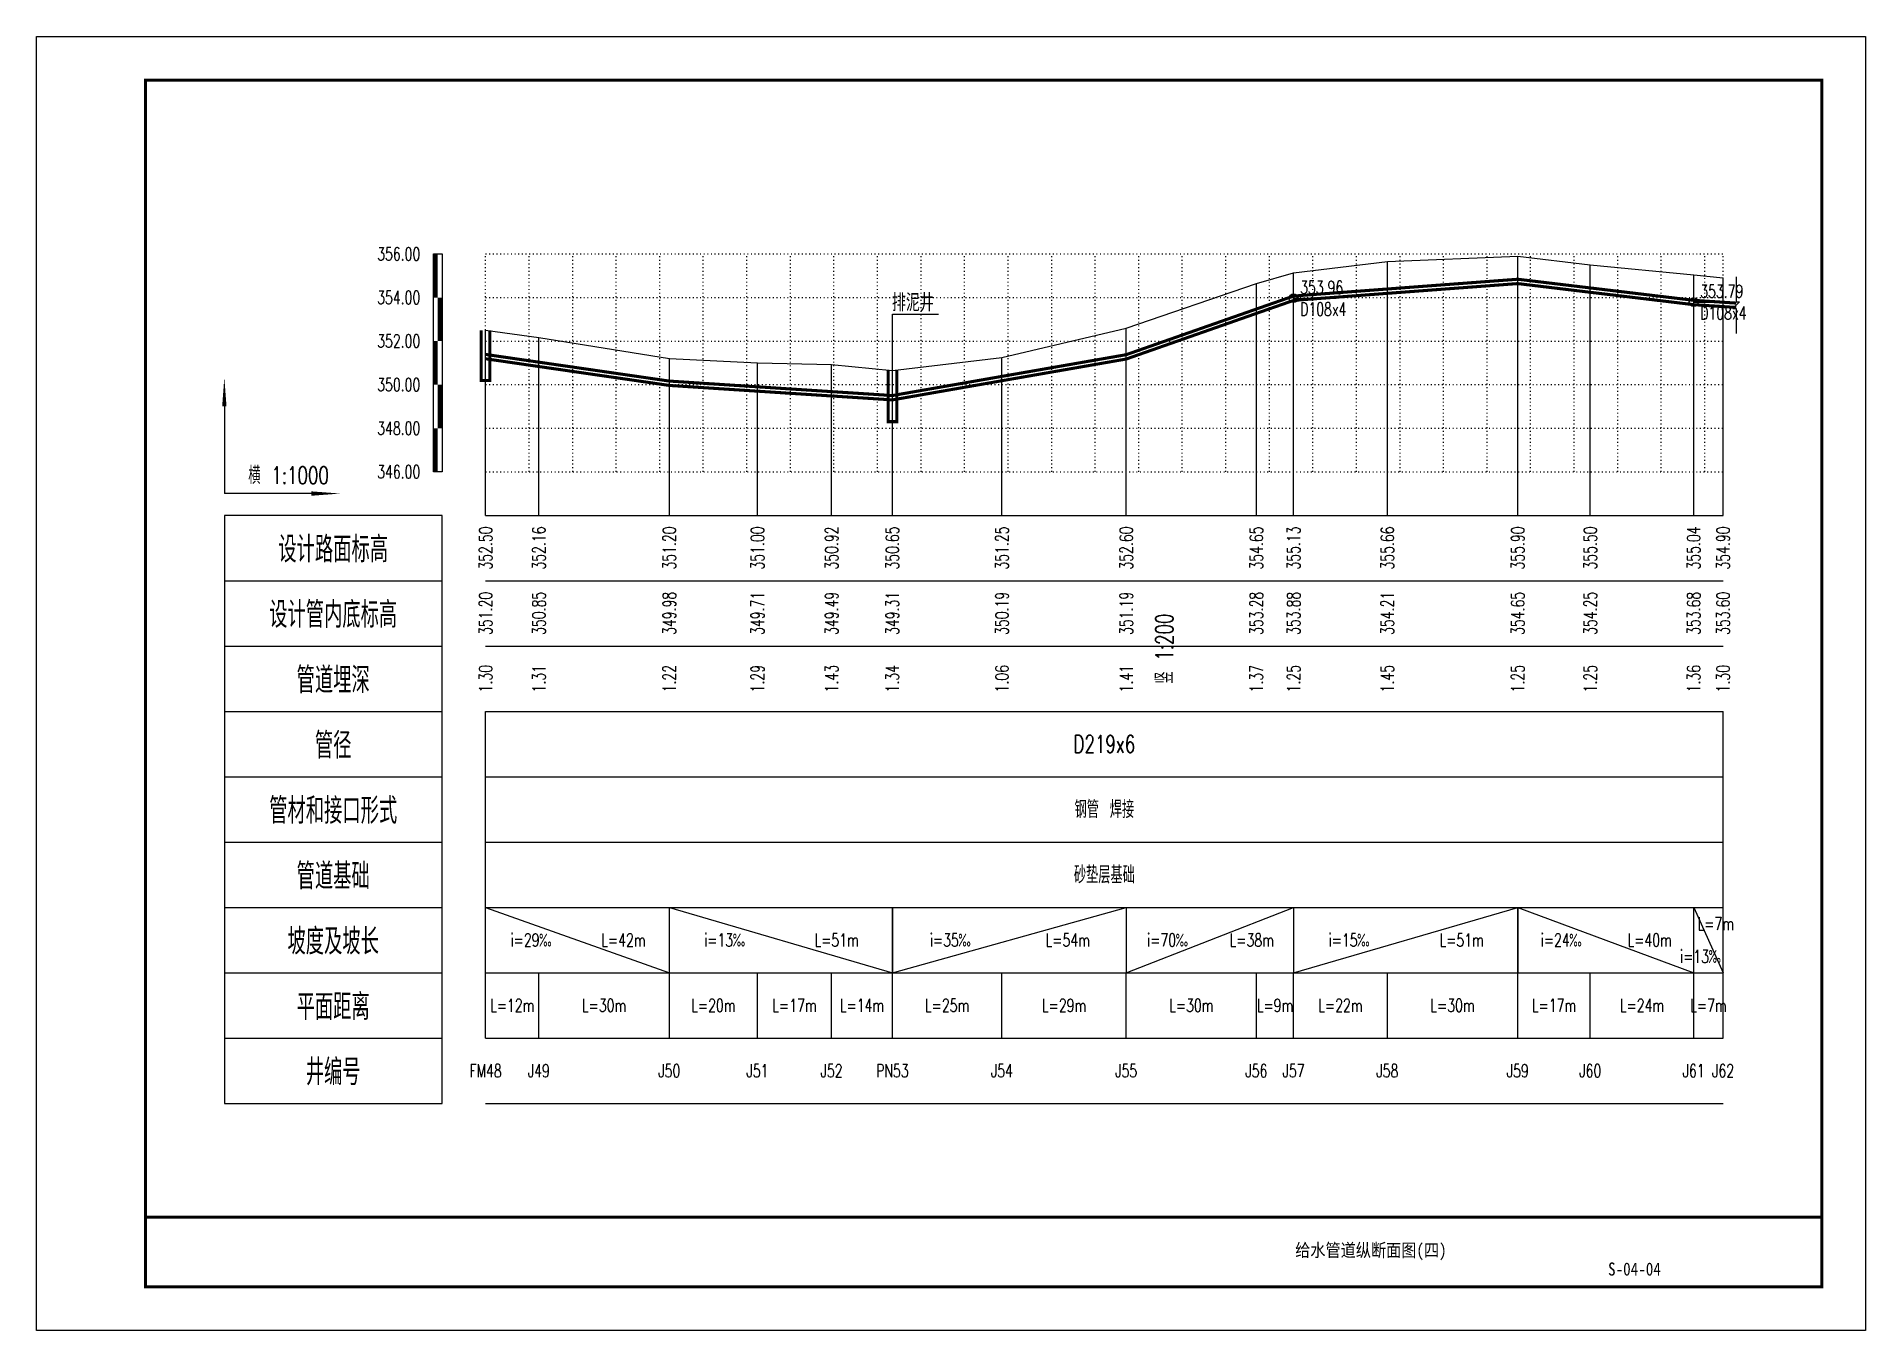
# Model space of a CAD drawing. Extents: x 566669 to 567929, y 3427063 to 3427212.
# Drawn here: x 567298.9 to 567508.9, y 3427063.1 to 3427211.6 of the extents above; entities that cross this region are included whole.
import ezdxf
from ezdxf.enums import TextEntityAlignment as Align

# ---------------------------------------------------------------- set-up
doc = ezdxf.new("R2010")
doc.units = 0
doc.header["$LTSCALE"] = 10
doc.linetypes.add('CENTER', pattern=[50.8, 31.75, -6.35, 6.35, -6.35])
doc.linetypes.add('DOT', pattern=[6.35, 0, -6.35])
doc.layers.get('0').update_dxf_attribs({"linetype": 'CONTINUOUS'})
for name, color, linetype in [('0-BZ', 7, 'CONTINUOUS'), ('0-TK', 7, 'CONTINUOUS'), ('DMZBWG', 8, 'DOT'), ('GPSCOMMON', 7, 'CONTINUOUS'), ('hy_dm_gs_subpipe', 7, 'CONTINUOUS'), ('hydm_common_pipe', 7, 'CONTINUOUS'), ('hydm_gs_natureline', 7, 'CONTINUOUS'), ('hydm_gs_pipe', 7, 'CONTINUOUS'), ('hydm_gs_well', 7, 'CONTINUOUS')]:
    doc.layers.add(name, color=color, linetype=linetype)
doc.styles.add('-宋体', font='', dxfattribs={"width": 0.75})
doc.styles.add('GPSHZ', font='txt.shx', dxfattribs={"width": 0.8, "bigfont": 'hztxt.shx'})
doc.styles.get('-宋体').set_extended_font_data('SimSun')

msp = doc.modelspace()

# ---------------------------------------------------------------- texts
at = {"layer": '0-BZ', "color": 0, "ltscale": 15, "style": '-宋体', "width": 0.85}
for s, p in [('给水管道纵断面图(四)', (567452.07, 3427072.24)), ('S-04-04', (567482.33, 3427070.16))]:
    msp.add_text(s, height=1.5, rotation=359.9624, dxfattribs=at).set_placement(p, align=Align.MIDDLE)
at = {"layer": 'GPSCOMMON', "style": 'GPSHZ', "width": 0.8}
msp.add_text('排泥井', height=2, dxfattribs=at).set_placement((567397.07, 3427180.09))
at = {"layer": 'hy_dm_gs_subpipe', "style": 'GPSHZ', "width": 0.7}
for s, p in [('353.96', (567443.94, 3427182.08)), ('353.79', (567489.88, 3427181.64))]:
    msp.add_text(s, height=1.5, dxfattribs=at).set_placement(p)
for p in [(567443.94, 3427181.08), (567489.88, 3427180.64)]:
    msp.add_text('D108x4', height=1.5, dxfattribs=at).set_placement(p, align=Align.TOP_LEFT)
at = {"layer": 'hydm_common_pipe', "style": 'GPSHZ', "width": 0.7}
for s, p in [('356.00', (567342.91, 3427186.67)), ('354.00', (567342.91, 3427181.67)), ('352.00', (567342.91, 3427176.67)), ('350.00', (567342.91, 3427171.67)), ('348.00', (567342.91, 3427166.67)), ('346.00', (567342.91, 3427161.67))]:
    msp.add_text(s, height=1.5, dxfattribs=at).set_placement(p, align=Align.MIDDLE_RIGHT)
msp.add_text('横 1:1000', height=2, dxfattribs=at).set_placement((567323.16, 3427159.67), align=Align.BOTTOM_LEFT)
for s, p in [('352.50', (567350.41, 3427152.92)), ('352.16', (567356.53, 3427152.92)), ('351.20', (567371.51, 3427152.92)), ('351.00', (567381.63, 3427152.92)), ('350.92', (567390.14, 3427152.92)), ('350.65', (567397.12, 3427152.92)), ('351.25', (567409.7, 3427152.92)), ('352.60', (567423.97, 3427152.92)), ('354.65', (567438.92, 3427152.92)), ('355.13', (567443.19, 3427152.92)), ('355.66', (567453.96, 3427152.92)), ('355.90', (567468.93, 3427152.92)), ('355.50', (567477.26, 3427152.92)), ('355.04', (567489.13, 3427152.92)), ('354.90', (567492.51, 3427152.92)), ('351.20', (567350.41, 3427145.42)), ('350.85', (567356.53, 3427145.42)), ('349.98', (567371.51, 3427145.42)), ('349.49', (567390.14, 3427145.42)), ('350.19', (567409.7, 3427145.42)), ('351.19', (567423.97, 3427145.42)), ('353.28', (567438.92, 3427145.42)), ('353.88', (567443.19, 3427145.42)), ('354.65', (567468.93, 3427145.42)), ('354.25', (567477.26, 3427145.42)), ('353.68', (567489.13, 3427145.42)), ('353.60', (567492.51, 3427145.42)), ('349.71', (567381.63, 3427145.42)), ('349.31', (567397.12, 3427145.42)), ('354.21', (567453.96, 3427145.42)), ('1.30', (567350.41, 3427137.92)), ('1.22', (567371.51, 3427137.92)), ('1.29', (567381.63, 3427137.92)), ('1.43', (567390.14, 3427137.92)), ('1.34', (567397.12, 3427137.92)), ('1.06', (567409.7, 3427137.92)), ('1.37', (567438.92, 3427137.92)), ('1.25', (567443.19, 3427137.92)), ('1.45', (567453.96, 3427137.92)), ('1.25', (567468.93, 3427137.92)), ('1.25', (567477.26, 3427137.92)), ('1.36', (567489.13, 3427137.92)), ('1.30', (567492.51, 3427137.92)), ('1.31', (567356.53, 3427137.92)), ('1.41', (567423.97, 3427137.92))]:
    msp.add_text(s, height=1.5, rotation=90, dxfattribs=at).set_placement(p, align=Align.MIDDLE_CENTER)
msp.add_text('竖 1:200', height=2, rotation=90, dxfattribs=at).set_placement((567428.27, 3427141.37), align=Align.MIDDLE)
for s, height, p in [('D219x6', 2, (567421.46, 3427130.42)), ('钢管 焊接', 2, (567421.46, 3427122.92)), ('砂垫层基础', 2, (567421.46, 3427115.42)), ('L=7m', 1.5, (567491.67, 3427109.79)), ('i=29‰', 1.5, (567355.69, 3427107.92)), ('L=42m', 1.5, (567366.24, 3427107.92)), ('i=13‰', 1.5, (567377.92, 3427107.92)), ('L=51m', 1.5, (567390.72, 3427107.92)), ('i=35‰', 1.5, (567403.83, 3427107.92)), ('L=54m', 1.5, (567417.26, 3427107.92)), ('i=70‰', 1.5, (567428.78, 3427107.92)), ('L=38m', 1.5, (567438.39, 3427107.92)), ('i=15‰', 1.5, (567449.62, 3427107.92)), ('L=51m', 1.5, (567462.49, 3427107.92)), ('i=24‰', 1.5, (567473.98, 3427107.92)), ('L=40m', 1.5, (567484.08, 3427107.92)), ('i=13‰', 1.5, (567489.97, 3427106.04)), ('L=12m', 1.5, (567353.47, 3427100.42)), ('L=30m', 1.5, (567364.02, 3427100.42)), ('L=20m', 1.5, (567376.57, 3427100.42)), ('L=17m', 1.5, (567385.88, 3427100.42)), ('L=14m', 1.5, (567393.63, 3427100.42)), ('L=25m', 1.5, (567403.41, 3427100.42)), ('L=29m', 1.5, (567416.84, 3427100.42)), ('L=30m', 1.5, (567431.45, 3427100.42)), ('L=9m', 1.5, (567441.06, 3427100.42)), ('L=22m', 1.5, (567448.57, 3427100.42)), ('L=30m', 1.5, (567461.44, 3427100.42)), ('L=17m', 1.5, (567473.1, 3427100.42)), ('L=24m', 1.5, (567483.2, 3427100.42)), ('L=7m', 1.5, (567490.82, 3427100.42)), ('FM48', 1.5, (567350.41, 3427092.92)), ('J49', 1.5, (567356.53, 3427092.92)), ('J50', 1.5, (567371.51, 3427092.92)), ('J51', 1.5, (567381.63, 3427092.92)), ('J52', 1.5, (567390.14, 3427092.92)), ('PN53', 1.5, (567397.12, 3427092.92)), ('J54', 1.5, (567409.7, 3427092.92)), ('J55', 1.5, (567423.97, 3427092.92)), ('J56', 1.5, (567438.92, 3427092.92)), ('J57', 1.5, (567443.19, 3427092.92)), ('J58', 1.5, (567453.96, 3427092.92)), ('J59', 1.5, (567468.93, 3427092.92)), ('J60', 1.5, (567477.26, 3427092.92)), ('J61', 1.5, (567489.13, 3427092.92)), ('J62', 1.5, (567492.51, 3427092.92))]:
    msp.add_text(s, height=height, dxfattribs=at).set_placement(p, align=Align.MIDDLE_CENTER)

# ---------------------------------------------------------------- blocks, each defined once
blk = doc.blocks.new('dafgdahgsdfh')
at = {"layer": '0-TK'}
blk.add_lwpolyline([(43209.45, 121009.57), (43419.45, 121009.57), (43419.45, 120861.07), (43209.45, 120861.07)], close=True, dxfattribs=at)
blk = doc.blocks.new('hygx_gszdtablehead39')
at = {"layer": 'GPSCOMMON'}
for p, q in [((0, 135), (0, 0)), ((50, 135), (0, 135)), ((50, 0), (50, 135)), ((0, 120), (50, 120)), ((0, 105), (50, 105)), ((0, 90), (50, 90)), ((0, 75), (50, 75)), ((0, 60), (50, 60)), ((0, 45), (50, 45)), ((0, 30), (50, 30)), ((0, 15), (50, 15)), ((0, 0), (50, 0)), ((0, 0), (50, 0))]:
    blk.add_line(p, q, dxfattribs=at)
at = {"layer": 'GPSCOMMON', "style": 'GPSHZ', "width": 0.7}
for s, p in [('设计路面标高', (25, 127.5)), ('设计管内底标高', (25, 112.5)), ('管道埋深', (25, 97.5)), ('管径', (25, 82.5)), ('管材和接口形式', (25, 67.5)), ('管道基础', (25, 52.5)), ('坡度及坡长', (25, 37.5)), ('平面距离', (25, 22.5)), ('井编号', (25, 7.5))]:
    blk.add_text(s, height=6, dxfattribs=at).set_placement(p, align=Align.MIDDLE)
blk = doc.blocks.new('swyg')
at = {"linetype": 'Continuous'}
blk.add_circle((0, 0), 1, dxfattribs=at)

# ---------------------------------------------------------------- linework, layer by layer
at = {"layer": '0-TK', "const_width": 0.35}
for points in [[(567503.85, 3427068.12), (567311.35, 3427068.12), (567311.35, 3427206.62), (567503.85, 3427206.62)], [(567311.35, 3427206.62), (567503.85, 3427206.62), (567503.85, 3427076.12), (567311.35, 3427076.12)]]:
    msp.add_lwpolyline(points, close=True, dxfattribs=at)
at = {"layer": 'DMZBWG', "ltscale": 0.005}
for p, q in [((567350.41, 3427186.67), (567492.51, 3427186.67)), ((567350.41, 3427161.67), (567350.41, 3427186.67)), ((567355.41, 3427161.67), (567355.41, 3427186.67)), ((567360.41, 3427161.67), (567360.41, 3427186.67)), ((567365.41, 3427161.67), (567365.41, 3427186.67)), ((567370.41, 3427161.67), (567370.41, 3427186.67)), ((567375.41, 3427161.67), (567375.41, 3427186.67)), ((567380.41, 3427161.67), (567380.41, 3427186.67)), ((567385.41, 3427161.67), (567385.41, 3427186.67)), ((567390.41, 3427161.67), (567390.41, 3427186.67)), ((567395.41, 3427161.67), (567395.41, 3427186.67)), ((567400.41, 3427161.67), (567400.41, 3427186.67)), ((567405.41, 3427161.67), (567405.41, 3427186.67)), ((567410.41, 3427161.67), (567410.41, 3427186.67)), ((567415.41, 3427161.67), (567415.41, 3427186.67)), ((567420.41, 3427161.67), (567420.41, 3427186.67)), ((567425.41, 3427161.67), (567425.41, 3427186.67)), ((567430.41, 3427161.67), (567430.41, 3427186.67)), ((567435.41, 3427161.67), (567435.41, 3427186.67)), ((567440.41, 3427161.67), (567440.41, 3427186.67)), ((567445.41, 3427161.67), (567445.41, 3427186.67)), ((567450.41, 3427161.67), (567450.41, 3427186.67)), ((567455.41, 3427161.67), (567455.41, 3427186.67)), ((567460.41, 3427161.67), (567460.41, 3427186.67)), ((567465.41, 3427161.67), (567465.41, 3427186.67)), ((567470.41, 3427161.67), (567470.41, 3427186.67)), ((567475.41, 3427161.67), (567475.41, 3427186.67)), ((567480.41, 3427161.67), (567480.41, 3427186.67)), ((567485.41, 3427161.67), (567485.41, 3427186.67)), ((567490.41, 3427161.67), (567490.41, 3427186.67)), ((567492.51, 3427161.67), (567492.51, 3427186.67)), ((567350.41, 3427181.67), (567492.51, 3427181.67)), ((567350.41, 3427176.67), (567492.51, 3427176.67)), ((567350.41, 3427171.67), (567492.51, 3427171.67)), ((567350.41, 3427166.67), (567492.51, 3427166.67)), ((567350.41, 3427161.67), (567492.51, 3427161.67))]:
    msp.add_line(p, q, dxfattribs=at)
at = {"layer": 'GPSCOMMON'}
msp.add_lwpolyline([(567298.85, 3427211.62), (567508.85, 3427211.62), (567508.85, 3427063.12), (567298.85, 3427063.12)], close=True, dxfattribs=at)
msp.add_lwpolyline([(567397.12, 3427173.29), (567397.12, 3427179.75), (567402.42, 3427179.75)], dxfattribs=at)
at = {"layer": 'hy_dm_gs_subpipe'}
for points in [[(567443.19, 3427181.58), (567448.06, 3427181.58)], [(567489.13, 3427181.14), (567494, 3427181.14)]]:
    msp.add_lwpolyline(points, dxfattribs=at)
at = {"layer": 'hydm_common_pipe'}
for p, q in [((567350.41, 3427156.67), (567492.51, 3427156.67)), ((567350.41, 3427149.17), (567492.51, 3427149.17)), ((567350.41, 3427141.67), (567492.51, 3427141.67)), ((567350.41, 3427134.17), (567492.51, 3427134.17)), ((567350.41, 3427126.67), (567492.51, 3427126.67)), ((567350.41, 3427119.17), (567492.51, 3427119.17)), ((567350.41, 3427111.67), (567492.51, 3427111.67)), ((567350.41, 3427104.17), (567492.51, 3427104.17)), ((567350.41, 3427096.67), (567492.51, 3427096.67)), ((567350.41, 3427089.17), (567492.51, 3427089.17))]:
    msp.add_line(p, q, dxfattribs=at)
at = {"layer": 'hydm_common_pipe', "const_width": 0.5}
for points in [[(567344.66, 3427181.67), (567344.66, 3427186.67)], [(567345.16, 3427176.67), (567345.16, 3427181.67)], [(567344.66, 3427171.67), (567344.66, 3427176.67)], [(567345.16, 3427166.67), (567345.16, 3427171.67)], [(567344.66, 3427161.67), (567344.66, 3427166.67)]]:
    msp.add_lwpolyline(points, dxfattribs=at)
at = {"layer": 'hydm_common_pipe'}
for points in [[(567344.41, 3427161.67), (567344.41, 3427186.67), (567345.41, 3427186.67), (567345.41, 3427161.67), (567344.41, 3427161.67)], [(567320.41, 3427169.17), (567320.41, 3427159.17)], [(567330.41, 3427159.17), (567320.41, 3427159.17)], [(567350.41, 3427126.67), (567350.41, 3427134.17)], [(567492.51, 3427126.67), (567492.51, 3427134.17)], [(567350.41, 3427119.17), (567350.41, 3427126.67)], [(567492.51, 3427119.17), (567492.51, 3427126.67)], [(567350.41, 3427111.67), (567350.41, 3427119.17)], [(567492.51, 3427111.67), (567492.51, 3427119.17)], [(567350.41, 3427104.17), (567350.41, 3427111.67), (567371.51, 3427104.17), (567371.51, 3427111.67)], [(567371.51, 3427104.17), (567371.51, 3427111.67), (567397.12, 3427104.17), (567397.12, 3427111.67)], [(567397.12, 3427111.67), (567397.12, 3427104.17), (567423.97, 3427111.67), (567423.97, 3427104.17)], [(567423.97, 3427111.67), (567423.97, 3427104.17), (567443.19, 3427111.67), (567443.19, 3427104.17)], [(567443.19, 3427111.67), (567443.19, 3427104.17), (567468.93, 3427111.67), (567468.93, 3427104.17)], [(567468.93, 3427104.17), (567468.93, 3427111.67), (567489.13, 3427104.17), (567489.13, 3427111.67)], [(567489.13, 3427104.17), (567489.13, 3427111.67), (567492.51, 3427104.17), (567492.51, 3427111.67)], [(567350.41, 3427096.67), (567350.41, 3427104.17)], [(567356.53, 3427096.67), (567356.53, 3427104.17)], [(567356.53, 3427096.67), (567356.53, 3427104.17)], [(567371.51, 3427096.67), (567371.51, 3427104.17)], [(567371.51, 3427096.67), (567371.51, 3427104.17)], [(567381.63, 3427096.67), (567381.63, 3427104.17)], [(567381.63, 3427096.67), (567381.63, 3427104.17)], [(567390.14, 3427096.67), (567390.14, 3427104.17)], [(567390.14, 3427096.67), (567390.14, 3427104.17)], [(567397.12, 3427096.67), (567397.12, 3427104.17)], [(567397.12, 3427096.67), (567397.12, 3427104.17)], [(567409.7, 3427096.67), (567409.7, 3427104.17)], [(567409.7, 3427096.67), (567409.7, 3427104.17)], [(567423.97, 3427096.67), (567423.97, 3427104.17)], [(567423.97, 3427096.67), (567423.97, 3427104.17)], [(567438.92, 3427096.67), (567438.92, 3427104.17)], [(567438.92, 3427096.67), (567438.92, 3427104.17)], [(567443.19, 3427096.67), (567443.19, 3427104.17)], [(567443.19, 3427096.67), (567443.19, 3427104.17)], [(567453.96, 3427096.67), (567453.96, 3427104.17)], [(567453.96, 3427096.67), (567453.96, 3427104.17)], [(567468.93, 3427096.67), (567468.93, 3427104.17)], [(567468.93, 3427096.67), (567468.93, 3427104.17)], [(567477.26, 3427096.67), (567477.26, 3427104.17)], [(567477.26, 3427096.67), (567477.26, 3427104.17)], [(567489.13, 3427096.67), (567489.13, 3427104.17)], [(567489.13, 3427096.67), (567489.13, 3427104.17)], [(567492.51, 3427096.67), (567492.51, 3427104.17)]]:
    msp.add_lwpolyline(points, dxfattribs=at)
for points in [[(567320.41, 3427169.17, 0.5, 0, 0), (567320.41, 3427172.5, 0, 0, 0)], [(567330.41, 3427159.17, 0.5, 0, 0), (567333.75, 3427159.17, 0, 0, 0)]]:
    msp.add_lwpolyline(points, format="xyseb", dxfattribs=at)
at = {"layer": 'hydm_gs_natureline', "color": 7, "linetype": 'Continuous'}
msp.add_lwpolyline([(567350.41, 3427177.92), (567356.53, 3427177.07), (567371.51, 3427174.67), (567381.63, 3427174.17), (567390.14, 3427173.97), (567397.12, 3427173.29), (567409.7, 3427174.79), (567423.97, 3427178.17), (567438.92, 3427183.29), (567443.19, 3427184.49), (567453.96, 3427185.82), (567468.93, 3427186.42), (567477.26, 3427185.42), (567489.13, 3427184.27), (567492.51, 3427183.92)], dxfattribs=at)
at = {"layer": 'hydm_gs_pipe', "color": 1, "linetype": 'Continuous', "const_width": 0.35}
for points in [[(567453.96, 3427182.65), (567468.93, 3427183.77)], [(567453.96, 3427182.15), (567468.93, 3427183.27)], [(567468.93, 3427183.77), (567477.26, 3427182.77)], [(567468.93, 3427183.27), (567477.26, 3427182.27)], [(567438.92, 3427180.35), (567443.19, 3427181.84)], [(567438.92, 3427179.85), (567443.19, 3427181.34)], [(567443.19, 3427181.84), (567453.96, 3427182.65)], [(567443.19, 3427181.34), (567453.96, 3427182.15)], [(567477.26, 3427182.77), (567489.13, 3427181.35)], [(567477.26, 3427182.27), (567489.13, 3427180.85)], [(567489.13, 3427181.35), (567492.51, 3427181.13)], [(567492.51, 3427181.13), (567494.01, 3427181.03)], [(567423.97, 3427175.11), (567438.92, 3427180.35)], [(567423.97, 3427174.61), (567438.92, 3427179.85)], [(567489.13, 3427180.85), (567492.51, 3427180.63)], [(567492.51, 3427180.63), (567494.01, 3427180.53)], [(567350.41, 3427175.14), (567356.53, 3427174.25)], [(567350.41, 3427174.64), (567356.53, 3427173.75)], [(567409.7, 3427172.62), (567423.97, 3427175.11)], [(567356.53, 3427174.25), (567371.51, 3427172.08)], [(567356.53, 3427173.75), (567371.51, 3427171.58)], [(567397.12, 3427170.42), (567409.7, 3427172.62)], [(567409.7, 3427172.12), (567423.97, 3427174.61)], [(567371.51, 3427172.08), (567381.63, 3427171.42)], [(567371.51, 3427171.58), (567381.63, 3427170.92)], [(567381.63, 3427171.42), (567390.14, 3427170.87)], [(567381.63, 3427170.92), (567390.14, 3427170.37)], [(567390.14, 3427170.87), (567397.12, 3427170.42)], [(567397.12, 3427169.92), (567409.7, 3427172.12)], [(567390.14, 3427170.37), (567397.12, 3427169.92)]]:
    msp.add_lwpolyline(points, dxfattribs=at)
at = {"layer": 'hydm_gs_pipe', "color": 7, "lineweight": -3}
msp.add_lwpolyline([(567494.01, 3427184.03), (567494.01, 3427181.16), (567494.38, 3427181.16), (567493.63, 3427180.41), (567494.01, 3427180.41), (567494.01, 3427177.53)], dxfattribs=at)
at = {"layer": 'hydm_gs_well', "color": 7, "linetype": 'CENTER'}
for points in [[(567453.96, 3427156.67), (567453.96, 3427185.82)], [(567468.93, 3427156.67), (567468.93, 3427186.42)], [(567477.26, 3427156.67), (567477.26, 3427185.42)], [(567438.92, 3427156.67), (567438.92, 3427183.29)], [(567443.19, 3427156.67), (567443.19, 3427184.49)], [(567489.13, 3427156.67), (567489.13, 3427184.27)], [(567492.51, 3427156.67), (567492.51, 3427183.92)], [(567350.41, 3427156.67), (567350.41, 3427177.92)], [(567356.53, 3427156.67), (567356.53, 3427177.07)], [(567423.97, 3427156.67), (567423.97, 3427178.17)], [(567371.51, 3427156.67), (567371.51, 3427174.67)], [(567381.63, 3427156.67), (567381.63, 3427174.17)], [(567390.14, 3427156.67), (567390.14, 3427173.97)], [(567397.12, 3427156.67), (567397.12, 3427173.29)], [(567409.7, 3427156.67), (567409.7, 3427174.79)]]:
    msp.add_lwpolyline(points, dxfattribs=at)
at = {"layer": 'hydm_gs_well', "color": 7, "linetype": 'Continuous', "const_width": 0.35}
for points in [[(567349.91, 3427177.92), (567349.91, 3427172.14), (567350.91, 3427172.14), (567350.91, 3427177.92)], [(567396.62, 3427173.29), (567396.62, 3427167.42), (567397.62, 3427167.42), (567397.62, 3427173.29)]]:
    msp.add_lwpolyline(points, dxfattribs=at)

# ---------------------------------------------------------------- block references
at = {"layer": 'GPSCOMMON'}
msp.add_blockref('dafgdahgsdfh', (524089.4, 3306202.05), dxfattribs=at)
at = {"layer": 'hy_dm_gs_subpipe', "xscale": 0.5, "yscale": 0.5}
for p in [(567443.19, 3427181.58), (567489.13, 3427181.14)]:
    msp.add_blockref('swyg', p, dxfattribs=at)
at = {"layer": 'hydm_common_pipe', "xscale": 0.5, "yscale": 0.5, "zscale": 0.5}
msp.add_blockref('hygx_gszdtablehead39', (567320.41, 3427089.17), dxfattribs=at)

msp.set_redraw_order([(e.dxf.handle, doc.entitydb.next_handle()) for e in msp.query("TEXT MTEXT ATTDEF DIMENSION ARC_DIMENSION")])  # texts and dimensions are drawn at this point

doc.saveas('drawing.dxf')
